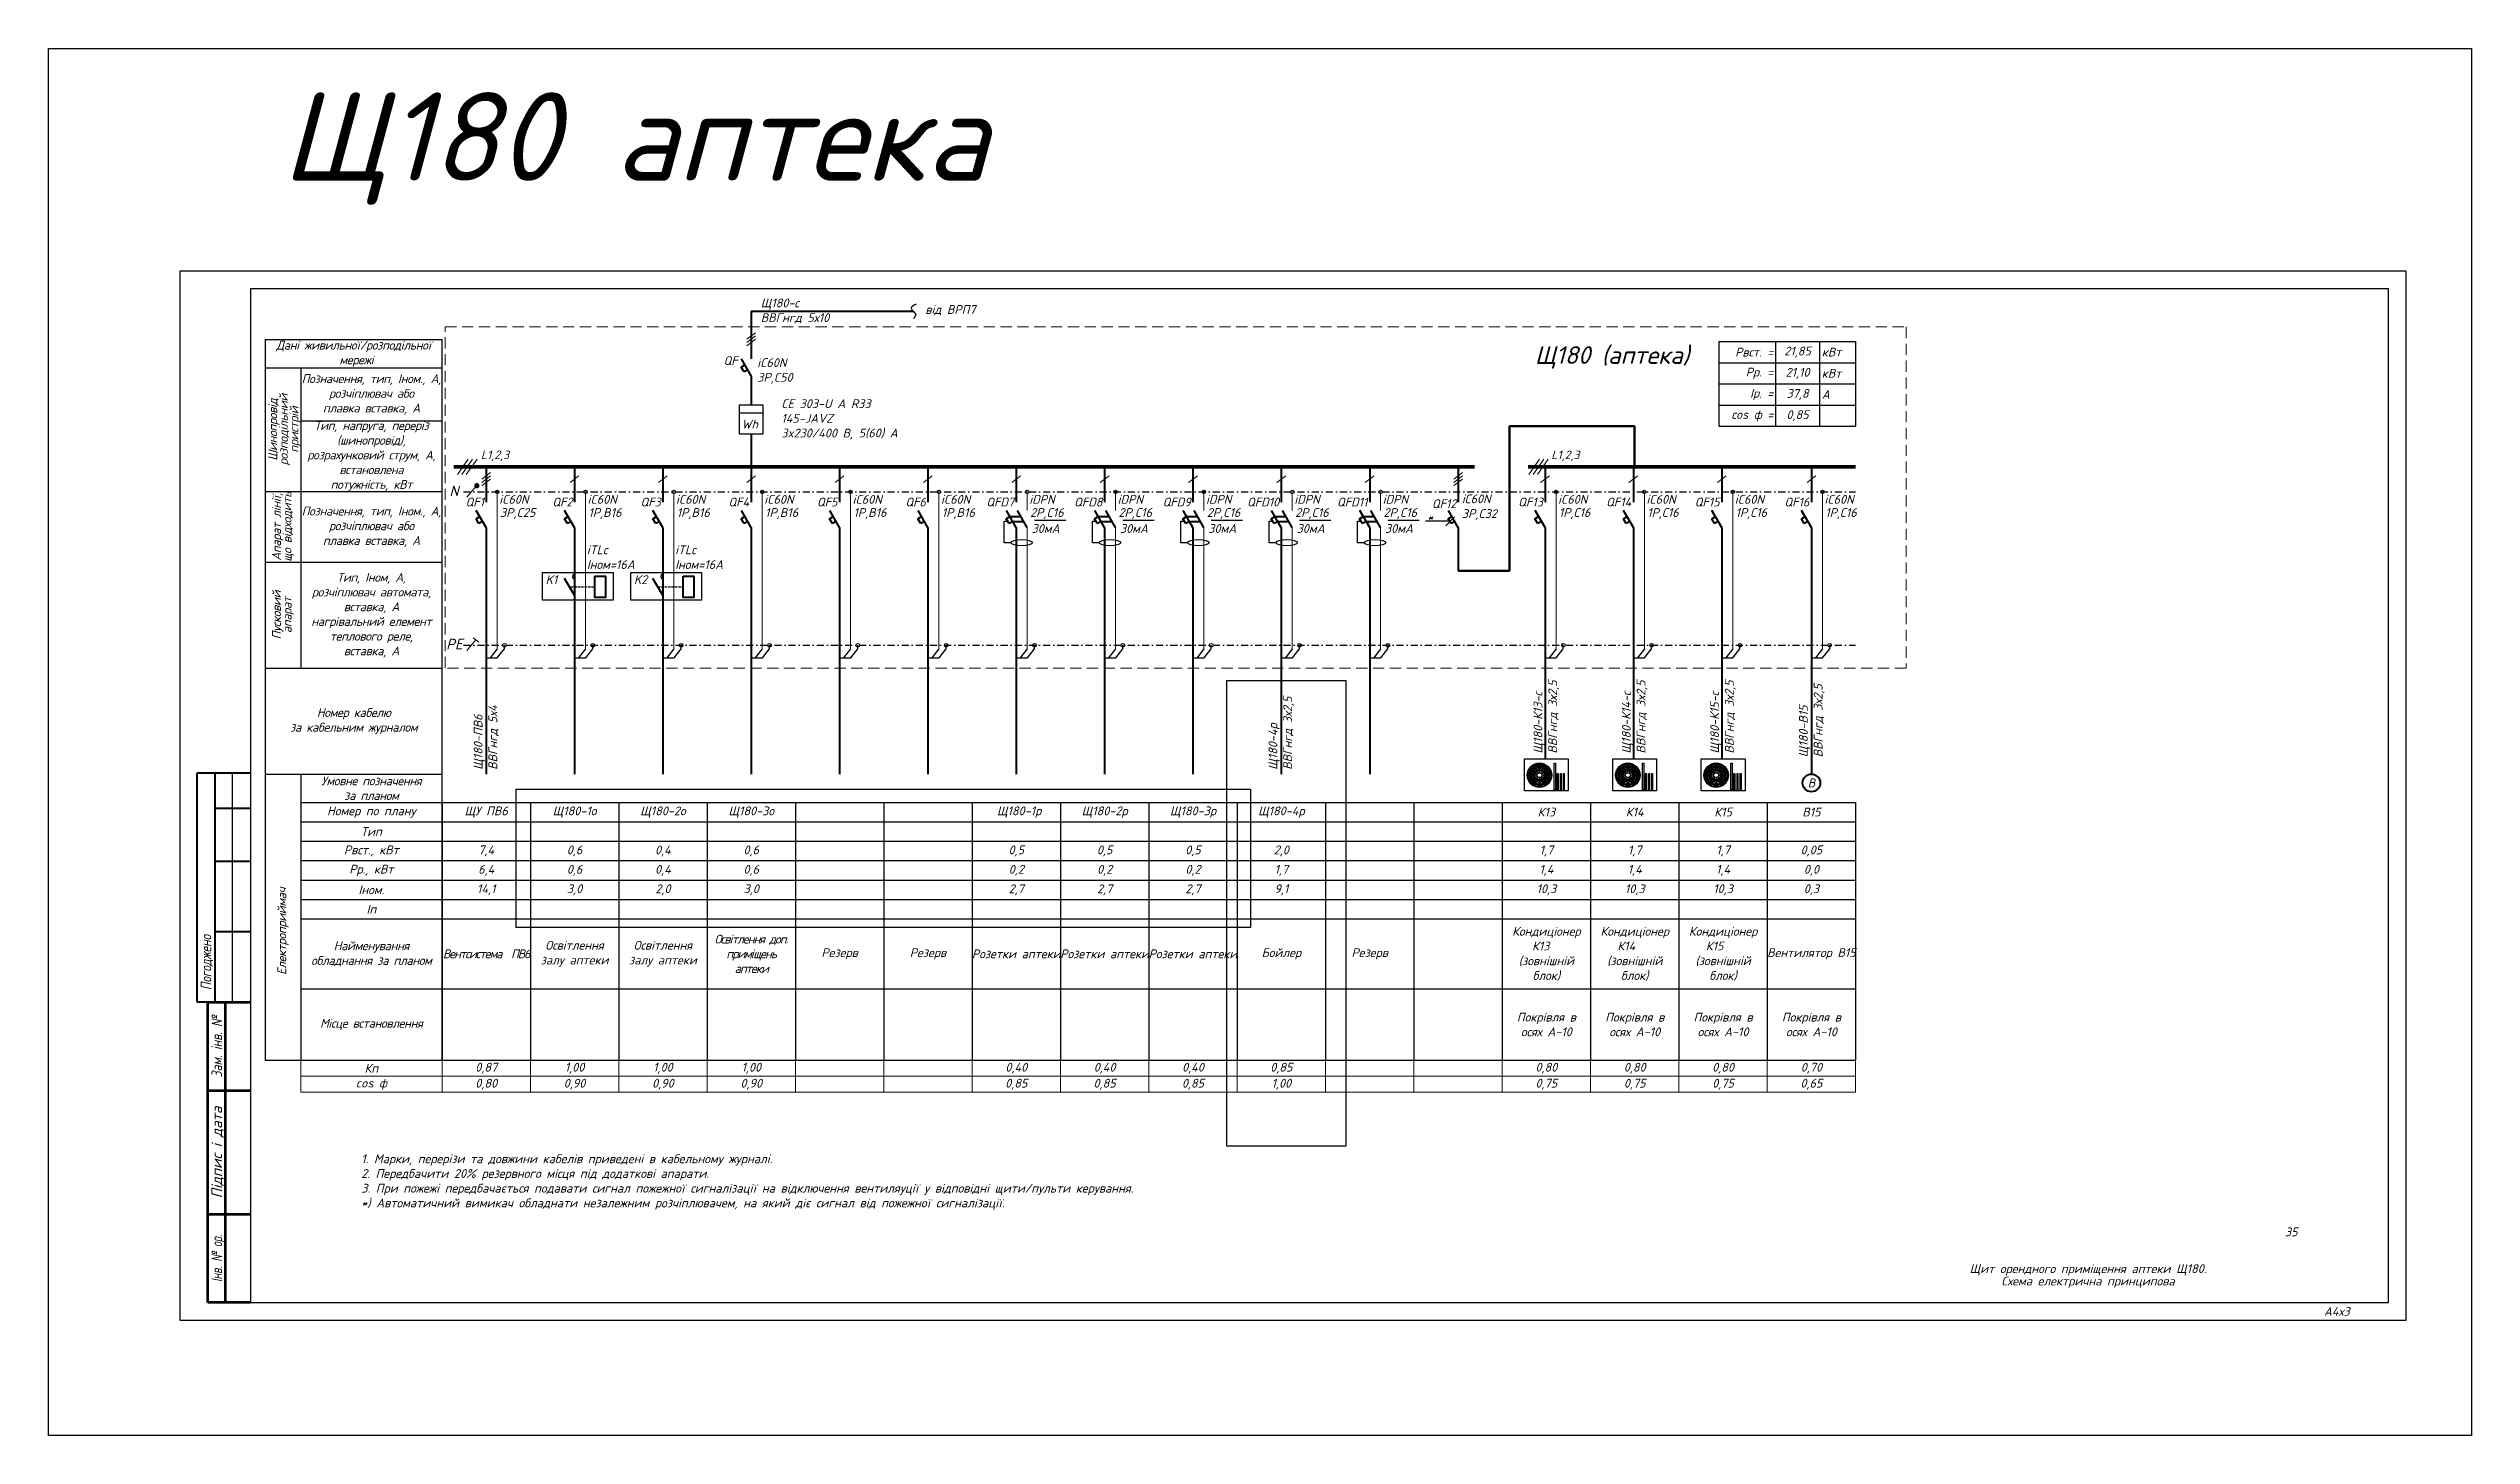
# Model space of a CAD drawing. Header units: millimetres. Extents: x -122434 to 1506205, y -201405 to 386015.
# Drawn here: x 2093 to 70660, y -157916 to -118647 of the extents above; entities that cross this region are included whole.
import ezdxf
from ezdxf.enums import TextEntityAlignment as Align

# ---------------------------------------------------------------- set-up
doc = ezdxf.new("R2010")
doc.units = ezdxf.units.MM
doc.linetypes.add('DASHDOTX2', pattern=[2, 1, -0.5, 0, -0.5])
doc.linetypes.add('DASHED', pattern=[9.525, 6.35, -3.175])
doc.layers.get('Defpoints').update_dxf_attribs({"color": 4})
doc.layers.add('Маркування електро ліній', color=7, linetype='Continuous', lineweight=18)
doc.layers.add('Рамка внешняя', color=4, linetype='Continuous', lineweight=30, plot=False)
doc.layers.add('Схема', color=7, linetype='Continuous')
doc.styles.add('GOST 2.304', font='isocpeui.ttf')
doc.styles.add('ICO', font='isocpeui.ttf')
doc.styles.get("Standard").update_dxf_attribs({"font": 'arial.ttf'})
doc.styles.add('ГОСТ 2.304', font='isocpeui.ttf')
doc.styles.add('СГЕНЕРИР_СТИЛЬ_7', font='isocpeui.ttf')
doc.dimstyles.new('М150', dxfattribs={"dimscale": 1, "dimtxt": 2.5, "dimasz": 2.5, "dimexe": 0, "dimexo": 2.5, "dimgap": 1, "dimtad": 1, "dimlfac": 150, "dimtxsty": 'Standard', "dimblk": 'OBLIQUE', "dimcen": 2.5, "dimadec": 0, "dimazin": 0, "dimtfac": 1, "dimtmove": 0, "dimatfit": 3, "dimldrblk": 'OBLIQUE', "dimfxl": 1, "dimarcsym": 0})

msp = doc.modelspace()

# ---------------------------------------------------------------- texts
at = {"color": 3, "lineweight": 40, "style": 'GOST 2.304'}
msp.add_text('Щ180 аптека', height=2500, dxfattribs=at).set_placement((8687, -122391))
at = {"color": 0, "lineweight": 40, "style": 'GOST 2.304'}
for s, height, p in [('Щ180 (аптека)', 500, (44154, -127576)), ('*', 250, (41106, -132041))]:
    msp.add_text(s, height=height, dxfattribs=at).set_placement(p)
at = {"color": 7, "lineweight": 40, "style": 'ГОСТ 2.304'}
msp.add_text('Wh', height=250, dxfattribs=at).set_placement((21708, -129408))
at = {"color": 0, "lineweight": 9, "style": 'ICO'}
for s, height, p in [('L1,2,3', 243.1, (14329, -130273)), ('L1,2,3', 243.1, (44618, -130273)), ('N', 300, (13440, -131321)), ('PE', 300, (13347, -135659))]:
    msp.add_text(s, height=height, dxfattribs=at).set_placement(p)
at = {"lineweight": 18, "style": 'GOST 2.304'}
msp.add_text('В', height=250, dxfattribs=at).set_placement((51981, -139439), align=Align.MIDDLE_CENTER)
at = {"linetype": 'Continuous', "char_height": 250, "style": 'ГОСТ 2.304'}
for s, insert, width, attachment_point in [('{\\C7;Щ180-с\\PВВГнгд 5х10}', (22249, -126080), 4000, 4), ('{\\C7;від ВРП7}', (26905, -126058), 4000, 4), ('{\\T0.95;Дані живильної/розподільної\\P мережі}', (10730, -127290), 5000, 5), ('{\\T0.95;Позначення, тип, Iном., А, розчіплювач або \\Pплавка вставка, А}', (11230, -128440), 4000, 5)]:
    msp.add_mtext(s, dxfattribs=dict(at, insert=insert, width=width, attachment_point=attachment_point))
at = {"color": 1, "linetype": 'Continuous', "char_height": 250, "attachment_point": 4, "style": 'ГОСТ 2.304'}
for s, insert, width in [('{\\C7;QF}', (21196, -127485), 562.36), ('{\\C7;iC60N\\P3P,C50}', (22150, -127778), 4000)]:
    msp.add_mtext(s, dxfattribs=dict(at, insert=insert, width=width))
at = {"color": 7, "linetype": 'Continuous', "char_height": 250, "attachment_point": 5, "rotation": 90, "line_spacing_factor": 0.72, "style": 'ГОСТ 2.304'}
for s, insert, width in [('{\\T0.95;Шинопровід\\Pрозподільний \\Pпристрій}', (8775, -129440), 3500), ('{\\T0.95;Апарат лінії, що відходить}', (8730, -132190), 2000), ('{\\T0.95;Пусковий \\Pапарат}', (8730, -134690), 3000), ('{\\T0.95;Електроприймач}', (8730, -143640), 8900)]:
    msp.add_mtext(s, dxfattribs=dict(at, insert=insert, width=width))
at = {"ltscale": 100, "insert": (22830, -128577, 0), "char_height": 250, "attachment_point": 1, "style": 'GOST 2.304'}
msp.add_mtext_dynamic_manual_height_columns('{\\C7;CE 303-U A R33 145-JAVZ\\P3x230/400 В, 5(60) А}', width=3485.87, gutter_width=1250, heights=[0], dxfattribs=at)
at = {"color": 7, "linetype": 'Continuous', "char_height": 250, "style": 'ГОСТ 2.304'}
for s, insert, width, attachment_point in [('{\\T0.95;Тип, напруга, переріз (шинопровід), розрахунковий струм, А, встановлена \\Pпотужність, кВт}', (11230, -130190), 4000, 5), ('{\\T0.95;Позначення, тип, Iном., А, розчіплювач або \\Pплавка вставка, А}', (11230, -132190), 4000, 5), ('{\\C256;iС60N\\P}3P,C{\\C256;32}', (42088, -131635), 4000, 4), ('{\\T0.95;Тип, Iном, А,\\Pрозчіплювач автомата,\\Pвставка, А\\Pнагрівальний елемент теплового реле,\\Pвставка, А}', (11230, -134690), 4000, 5), ('{\\T0.95;Номер кабелю \\Pза кабельним журналом}', (10730, -137690), 5000, 5), ('{\\T0.95;Умовне позначення \\Pза планом}', (11230, -139590), 4000, 5)]:
    msp.add_mtext(s, dxfattribs=dict(at, insert=insert, width=width, attachment_point=attachment_point))
at = {"color": 7, "linetype": 'Continuous', "char_height": 250, "attachment_point": 4, "rotation": 90, "style": 'ГОСТ 2.304'}
for s, insert, width in [('{\\C256;Щ180-4р\\PВВГнгд 3х2,5}', (36980, -139070), 3401.17), ('\\pt3000;{\\C256;Щ180-К13-с\\PВВГнгд 3х2,5}', (44480, -138610), 4000), ('\\pt3000;{\\C256;Щ180-К14-с\\PВВГнгд 3х2,5}', (46980, -138610), 4000), ('\\pt3000;{\\C256;Щ180-К15-с\\PВВГнгд 3х2,5}', (49480, -138610), 4000), ('{\\C256;Щ180-В15\\PВВГнгд 3х2,5}', (51991, -138715), 4000), ('{\\C256;Щ180-ПВ6\\PВВГнгд 5х4}', (14480, -139070), 3401.17)]:
    msp.add_mtext(s, dxfattribs=dict(at, insert=insert, width=width))
at = {"lineweight": 15, "insert": (10946, -149955), "char_height": 250, "width": 26832.51, "attachment_point": 1, "style": 'ГОСТ 2.304'}
msp.add_mtext('{\\C7;1. Марки, перерізи та довжини кабелів приведені в кабельному журналі}.\\P{\\C7;2. Передбачити 20% резервного місця під додаткові апарати.\\P}3. При пожежі передбачається подавати сигнал пожежної сигналізації на відключення вентиляуції у відповідні щити/пульти керуван{\\C7;ня.\\P*) }Автоматичний вимикач обладнати незалежним розчіплювачем, на який діє сигнал від пожежної сигналізації.', dxfattribs=at)
at = {"linetype": 'Continuous', "lineweight": 25, "char_height": 250, "attachment_point": 5, "line_spacing_factor": 0.84, "style": 'GOST 2.304'}
for s, insert, width in [('{\\C7;35}', (65557, -152150), 1500), ('{\\C7;Щит орендного приміщення аптеки Щ180. \\PСхема електрична принципова }', (59807, -153400), 7000)]:
    msp.add_mtext(s, dxfattribs=dict(at, insert=insert, width=width))
at = {"style": 'ГОСТ 2.304'}
msp.add_attdef('QF12', text='QF', height=250, dxfattribs=at).set_placement((41934, -131535), align=Align.MIDDLE_RIGHT)
at = {"layer": 'Схема', "linetype": 'Continuous', "char_height": 250, "attachment_point": 4, "style": 'ГОСТ 2.304'}
for s, insert, width in [('iTLс\\PIном=16А', (17327, -133049), 1315.04), ('iTLс\\PIном=16А', (19827, -133049), 1315.04), ('K1', (16161, -133683), 787.2), ('K2', (18661, -133683), 787.2)]:
    msp.add_mtext(s, dxfattribs=dict(at, insert=insert, width=width))

# ---------------------------------------------------------------- blocks, each defined once
blk = doc.blocks.new('*T131')
at = {"color": 0, "lineweight": -2, "transparency": 16777216}
for p, q in [((0, 0), (4000, 0)), ((0, 0), (0, -7300)), ((4000, 0), (34000, 0)), ((4000, 0), (4000, -1100)), ((6500, 0), (6500, -7300)), ((9000, 0), (9000, -7300)), ((11500, 0), (11500, -7300)), ((14000, 0), (14000, -3300)), ((16500, 0), (16500, -7300)), ((19000, 0), (19000, -7300)), ((21500, 0), (21500, -7300)), ((24000, 0), (24000, -7300)), ((26500, 0), (26500, -7300)), ((29000, 0), (29000, -7300)), ((0, -550), (4000, -550)), ((4000, -550), (44000, -550)), ((31500, -550), (31500, -7300)), ((34000, -550), (34000, -2200)), ((36500, -550), (36500, -3300)), ((39000, -550), (39000, -3300)), ((41500, -550), (41500, -7300)), ((44000, -550), (44000, -3300)), ((0, -1100), (4000, -1100)), ((4000, -1100), (21500, -1100)), ((24000, -1100), (41500, -1100)), ((0, -1650), (4000, -1650)), ((4000, -1650), (44000, -1650)), ((4000, -1650), (4000, -7300)), ((0, -2200), (4000, -2200)), ((4000, -2200), (44000, -2200)), ((0, -2750), (4000, -2750)), ((0, -3300), (4000, -3300)), ((4000, -2750), (34000, -2750)), ((4000, -3300), (44000, -3300)), ((34000, -2750), (34000, -3300)), ((0, -5275), (4000, -5275)), ((4000, -5275), (44000, -5275)), ((14000, -5275), (14000, -7300)), ((34000, -5275), (34000, -7300)), ((36500, -5275), (36500, -7300)), ((39000, -5275), (39000, -7300)), ((44000, -5275), (44000, -7300)), ((0, -7300), (4000, -7300)), ((9000, -7300), (21500, -7300)), ((29000, -7300), (44000, -7300))]:
    blk.add_line(p, q, dxfattribs=at)
at = {"color": 0, "linetype": 'ByBlock', "lineweight": -2, "transparency": 16777216}
for p, q in [((31500, 0), (31500, -550)), ((34000, 0), (44000, 0)), ((34000, 0), (34000, -550)), ((36500, 0), (36500, -550)), ((39000, 0), (39000, -550)), ((41500, 0), (41500, -550)), ((44000, 0), (44000, -550)), ((4000, -1100), (4000, -1650)), ((21500, -1100), (24000, -1100)), ((41500, -1100), (44000, -1100)), ((34000, -2200), (34000, -2750)), ((14000, -3300), (14000, -5275)), ((34000, -2750), (44000, -2750)), ((34000, -3300), (34000, -5275)), ((36500, -3300), (36500, -5275)), ((39000, -3300), (39000, -5275)), ((44000, -3300), (44000, -5275)), ((4000, -7300), (9000, -7300)), ((21500, -7300), (29000, -7300))]:
    blk.add_line(p, q, dxfattribs=at)
at = {"layer": 'Defpoints', "color": 8, "linetype": 'ByBlock', "lineweight": 0, "transparency": 16777216}
for p, q in [((0, -7300), (0, -8207)), ((4000, -7300), (4000, -8207)), ((6500, -7300), (6500, -8207)), ((9000, -7300), (9000, -8207)), ((11500, -7300), (11500, -8207)), ((14000, -7300), (14000, -8207)), ((16500, -7300), (16500, -8207)), ((19000, -7300), (19000, -8207)), ((21500, -7300), (21500, -8207)), ((24000, -7300), (24000, -8207)), ((26500, -7300), (26500, -8207)), ((29000, -7300), (29000, -8207)), ((31500, -7300), (31500, -8207)), ((34000, -7300), (34000, -8207)), ((36500, -7300), (36500, -8207)), ((39000, -7300), (39000, -8207)), ((41500, -7300), (41500, -8207)), ((44000, -7300), (44000, -8207)), ((0, -7753), (44000, -7753)), ((0, -8207), (44000, -8207))]:
    blk.add_line(p, q, dxfattribs=at)
at = {"color": 0, "transparency": 16777216, "char_height": 250, "attachment_point": 5}
for s, insert, width, style in [('Номер по плану', (2000, -275), 3880, 'GOST 2.304'), ('ЩУ ПВ6', (5250, -275), 2380, 'GOST 2.304'), ('Щ180-1о', (7750, -275), 2380, 'GOST 2.304'), ('Щ180-2о', (10250, -275), 2380, 'GOST 2.304'), ('Щ180-3о', (12750, -275), 2380, 'GOST 2.304'), (' Щ180-1р', (20250, -275), 2380, 'GOST 2.304'), ('Щ180-2р', (22750, -275), 2380, 'GOST 2.304'), ('Щ180-3р', (25250, -275), 2380, 'GOST 2.304'), ('Щ180-4р', (27750, -275), 2380, 'GOST 2.304'), ('К13', (35250, -275), 2380, 'ГОСТ 2.304'), ('К14', (37750, -275), 2380, 'ГОСТ 2.304'), ('К15', (40250, -275), 2380, 'ГОСТ 2.304'), ('В15', (42750, -275), 2380, 'ГОСТ 2.304'), ('Рвст., кВт', (2000, -1375), 3880, 'GOST 2.304'), ('Тип', (2000, -825), 3880, 'GOST 2.304'), ('7,4', (5250, -1375), 2380, 'ГОСТ 2.304'), ('0,6', (7750, -1375), 2380, 'ГОСТ 2.304'), ('0,4', (10250, -1375), 2380, 'ГОСТ 2.304'), ('0,6', (12750, -1375), 2380, 'ГОСТ 2.304'), ('0,5', (20250, -1375), 2380, 'ГОСТ 2.304'), ('0,5', (22750, -1375), 2380, 'ГОСТ 2.304'), ('0,5', (25250, -1375), 2380, 'ГОСТ 2.304'), ('2,0', (27750, -1375), 2380, 'ГОСТ 2.304'), ('1,7', (35250, -1375), 2380, 'ГОСТ 2.304'), ('1,7', (37750, -1375), 2380, 'ГОСТ 2.304'), ('1,7', (40250, -1375), 2380, 'ГОСТ 2.304'), ('0,05', (42750, -1375), 2380, 'ГОСТ 2.304'), ('Рр., кВт', (2000, -1925), 3880, 'GOST 2.304'), ('6,4', (5250, -1925), 2380, 'GOST 2.304'), ('0,6', (7750, -1925), 2380, 'GOST 2.304'), ('0,4', (10250, -1925), 2380, 'GOST 2.304'), ('0,6', (12750, -1925), 2380, 'GOST 2.304'), ('0,2', (20250, -1925), 2380, 'GOST 2.304'), ('0,2', (22750, -1925), 2380, 'GOST 2.304'), ('0,2', (25250, -1925), 2380, 'GOST 2.304'), ('1,7', (27750, -1925), 2380, 'GOST 2.304'), ('1,4', (35250, -1925), 2380, 'ГОСТ 2.304'), ('1,4', (37750, -1925), 2380, 'ГОСТ 2.304'), ('1,4', (40250, -1925), 2380, 'ГОСТ 2.304'), ('0,0', (42750, -1925), 2380, 'ГОСТ 2.304'), ('Іном.', (2000, -2475), 3880, 'GOST 2.304'), ('14,1', (5250, -2475), 2380, 'ГОСТ 2.304'), ('3,0', (7750, -2475), 2380, 'ГОСТ 2.304'), ('2,0', (10250, -2475), 2380, 'ГОСТ 2.304'), ('3,0', (12750, -2475), 2380, 'ГОСТ 2.304'), ('2,7', (20250, -2475), 2380, 'ГОСТ 2.304'), ('2,7', (22750, -2475), 2380, 'ГОСТ 2.304'), ('2,7', (25250, -2475), 2380, 'ГОСТ 2.304'), ('9,1', (27750, -2475), 2380, 'ГОСТ 2.304'), ('10,3', (35250, -2475), 2380, 'ГОСТ 2.304'), ('10,3', (37750, -2475), 2380, 'ГОСТ 2.304'), ('10,3', (40250, -2475), 2380, 'ГОСТ 2.304'), ('0,3', (42750, -2475), 2380, 'ГОСТ 2.304'), ('Іп', (2000, -3025), 3880, 'GOST 2.304'), ('{\\T0.95;\\C7;Найменування обладнання за планом}', (2000, -4288), 3880, 'GOST 2.304'), ('Освітлення залу аптеки', (7750, -4288), 2380, 'GOST 2.304'), ('Освітлення залу аптеки', (10250, -4288), 2380, 'GOST 2.304'), ('{\\T0.85;\\C7;Освітлення доп. приміщень аптеки}', (12750, -4288), 2380, 'GOST 2.304'), ('Кондиціонер К13   (зовнішній блок)', (35250, -4288), 2380, 'ГОСТ 2.304'), ('Кондиціонер К14    (зовнішній блок)', (37750, -4288), 2380, 'ГОСТ 2.304'), ('Кондиціонер К15    (зовнішній блок)', (40250, -4288), 2380, 'ГОСТ 2.304'), ('{\\T0.85;\\C7;Вентсистема  ПВ6}', (5250, -4288), 2380, 'GOST 2.304'), ('Резерв', (15250, -4288), 2380, 'GOST 2.304'), ('Резерв', (17750, -4288), 2380, 'GOST 2.304'), ('Розетки аптеки', (20250, -4288), 2380, 'GOST 2.304'), ('Розетки аптеки', (22750, -4288), 2380, 'GOST 2.304'), ('Розетки аптеки', (25250, -4288), 2380, 'GOST 2.304'), ('Бойлер', (27750, -4288), 2380, 'GOST 2.304'), ('Резерв', (30250, -4288), 2380, 'GOST 2.304'), ('Вентилятор В15', (42750, -4288), 2380, 'ГОСТ 2.304'), ('{\\T0.95;\\C7;Місце встановлення}', (2000, -6288), 3880, 'GOST 2.304'), ('Покрівля в осях А-10', (35250, -6288), 2380, 'ГОСТ 2.304'), ('Покрівля в осях А-10', (37750, -6288), 2380, 'ГОСТ 2.304'), ('Покрівля в осях А-10', (40250, -6288), 2380, 'ГОСТ 2.304'), ('Покрівля в осях А-10', (42750, -6288), 2380, 'ГОСТ 2.304')]:
    blk.add_mtext(s, dxfattribs=dict(at, insert=insert, width=width, style=style))
at = {"color": 7, "true_color": 0xffffff, "transparency": 16777216, "char_height": 250, "attachment_point": 5, "style": 'ГОСТ 2.304'}
for s, insert, width in [('Кп', (2000, -7527), 3880), ('0,87', (5250, -7527), 2380), ('1,00', (7750, -7527), 2380), ('1,00', (10250, -7527), 2380), ('1,00', (12750, -7527), 2380), ('0,40', (20250, -7527), 2380), ('0,40', (22750, -7527), 2380), ('0,40', (25250, -7527), 2380), ('0,85', (27750, -7527), 2380), ('0,80', (35250, -7527), 2380), ('0,80', (37750, -7527), 2380), ('0,80', (40250, -7527), 2380), ('0,70', (42750, -7527), 2380), ('cos ф', (2000, -7980), 3880), ('0,80', (5250, -7980), 2380), ('0,90', (7750, -7980), 2380), ('0,90', (10250, -7980), 2380), ('0,90', (12750, -7980), 2380), ('0,85', (20250, -7980), 2380), ('0,85', (22750, -7980), 2380), ('0,85', (25250, -7980), 2380), ('1,00', (27750, -7980), 2380), ('0,75', (35250, -7980), 2380), ('0,75', (37750, -7980), 2380), ('0,75', (40250, -7980), 2380), ('0,65', (42750, -7980), 2380)]:
    blk.add_mtext(s, dxfattribs=dict(at, insert=insert, width=width))
blk = doc.blocks.new('*U160')
at = {"color": 0, "lineweight": 40}
for p, q in [((0, 0), (0, -1005)), ((0, -1720), (-280, -1240)), ((-284, -1468), (-180, -1408)), ((-204, -1607), (-284, -1468)), ((-100, -1547), (-204, -1607))]:
    blk.add_line(p, q, dxfattribs=at)
at = {"color": 0, "lineweight": 13}
for p, q in [((-124, -348), (124, -163)), ((-124, -441), (124, -256)), ((-124, -533), (124, -348))]:
    blk.add_line(p, q, dxfattribs=at)
at = {"color": 0, "lineweight": 9}
for p, q in [((311, -711), (311, -1240)), ((311, -1240), (311, -1720)), ((311, -2461), (311, -1720)), ((311, -2941), (311, -2461)), ((311, -5151), (311, -2941))]:
    blk.add_line(p, q, dxfattribs=at)
at = {"lineweight": 40}
for p, q in [((0, -1720), (0, -2226)), ((0, -2226), (0, -2941)), ((0, -2941), (0, -4529))]:
    blk.add_line(p, q, dxfattribs=at)
at = {"color": 0}
blk.add_circle((311, -711), 46.3, dxfattribs=at)
at = {"color": 0, "lineweight": 40}
blk.add_point((-37, -1659), dxfattribs=at)
at = {"style": 'ГОСТ 2.304'}
blk.add_attdef('QF', text='', height=250, dxfattribs=at).set_placement((-61, -997), align=Align.MIDDLE_RIGHT)
at = {"lineweight": 50, "style": 'ГОСТ 2.304'}
for tag, p in [('CURRENT', (391, -1419)), ('ТYPE', (369, -1046))]:
    blk.add_attdef(tag, p, '', height=250, dxfattribs=at)
blk = doc.blocks.new('*U161')
at = {"color": 0, "lineweight": 40}
for p, q in [((0, 0), (0, -1005)), ((0, -1720), (-280, -1240)), ((-284, -1468), (-180, -1408)), ((-204, -1607), (-284, -1468)), ((-100, -1547), (-204, -1607))]:
    blk.add_line(p, q, dxfattribs=at)
at = {"color": 0, "lineweight": 13}
blk.add_line((-124, -441), (124, -256), dxfattribs=at)
at = {"color": 0, "lineweight": 9}
for p, q in [((311, -711), (311, -1240)), ((311, -1240), (311, -1720)), ((311, -2461), (311, -1720)), ((311, -2941), (311, -2461)), ((311, -5151), (311, -2941))]:
    blk.add_line(p, q, dxfattribs=at)
at = {"lineweight": 40}
for p, q in [((0, -1720), (0, -2226)), ((0, -2226), (0, -2941)), ((0, -2941), (0, -4529))]:
    blk.add_line(p, q, dxfattribs=at)
at = {"color": 0}
blk.add_circle((311, -711), 46.3, dxfattribs=at)
at = {"color": 0, "lineweight": 40}
blk.add_point((-37, -1659), dxfattribs=at)
at = {"style": 'ГОСТ 2.304'}
blk.add_attdef('QF', text='', height=250, dxfattribs=at).set_placement((-61, -997), align=Align.MIDDLE_RIGHT)
at = {"lineweight": 50, "style": 'ГОСТ 2.304'}
for tag, p in [('CURRENT', (391, -1419)), ('ТYPE', (369, -1046))]:
    blk.add_attdef(tag, p, '', height=250, dxfattribs=at)
blk = doc.blocks.new('_Oblique')
at = {"color": 0, "linetype": 'ByBlock', "lineweight": -2}
blk.add_line((-0.5, -0.5), (0.5, 0.5), dxfattribs=at)
blk = doc.blocks.new('*U159')
at = {"color": 0, "lineweight": 40}
for p, q in [((0, 0), (0, -1005)), ((0, -1720), (-280, -1240)), ((311, -1720), (31, -1240)), ((-284, -1468), (-180, -1408)), ((-204, -1607), (-284, -1468)), ((-100, -1547), (-204, -1607)), ((-181, -1409), (130, -1409)), ((-100, -1547), (210, -1547))]:
    blk.add_line(p, q, dxfattribs=at)
at = {"color": 0, "lineweight": 13}
blk.add_line((-124, -441), (124, -256), dxfattribs=at)
at = {"color": 0, "lineweight": 9}
for p, q in [((311, -711), (311, -1240)), ((311, -2461), (311, -1720)), ((311, -2941), (311, -2461)), ((311, -5151), (311, -2941))]:
    blk.add_line(p, q, dxfattribs=at)
at = {"lineweight": 40}
for p, q in [((0, -1720), (0, -2226)), ((0, -2226), (0, -2941)), ((0, -2941), (0, -4529))]:
    blk.add_line(p, q, dxfattribs=at)
blk.add_line((516, -1512), (1402, -1512))
at = {"color": 0}
blk.add_lwpolyline([(-151, -2149), (-346, -2149), (-346, -1537), (-244, -1537)], dxfattribs=at)
blk.add_circle((311, -711), 46.3, dxfattribs=at)
blk.add_ellipse((153, -2149), major_axis=(-304, 0), ratio=0.29336, dxfattribs=at)
at = {"color": 0, "lineweight": 40}
blk.add_point((-37, -1659), dxfattribs=at)
at = {"style": 'ГОСТ 2.304'}
blk.add_attdef('QF', text='', height=250, dxfattribs=at).set_placement((-61, -997), align=Align.MIDDLE_RIGHT)
at = {"lineweight": 50, "style": 'ГОСТ 2.304'}
for tag, p in [('CURRENT', (391, -1419)), ('ТYPE', (369, -1046)), ('D_CURRENT', (432, -1871))]:
    blk.add_attdef(tag, p, '', height=250, dxfattribs=at)
blk = doc.blocks.new('*T130')
at = {"color": 0, "linetype": 'ByBlock', "lineweight": -2, "transparency": 16777216}
for p, q in [((0, 0), (3860, 0)), ((0, 0), (0, -2400)), ((1600, 0), (1600, -2400)), ((2850, 0), (2850, -2400)), ((3860, 0), (3860, -2400)), ((0, -600), (3860, -600)), ((0, -1200), (3860, -1200)), ((0, -1800), (3860, -1800)), ((0, -2400), (3860, -2400))]:
    blk.add_line(p, q, dxfattribs=at)
at = {"color": 0, "transparency": 16777216, "char_height": 250, "style": 'ГОСТ 2.304'}
for s, insert, width, attachment_point in [('Рвст. =', (1540, -300), 1480, 6), ('21,85', (2225, -300), 1130, 5), ('кВт', (2910, -300), 890, 4), ('Рр. =', (1540, -900), 1480, 6), ('Ір. =', (1540, -1500), 1480, 6), ('21,10', (2225, -900), 1130, 5), ('37,8', (2225, -1500), 1130, 5), ('кВт', (2910, -900), 890, 4), ('сos ф =', (1540, -2100), 1480, 6), ('0,85', (2225, -2100), 1130, 5), ('А', (2910, -1500), 890, 4)]:
    blk.add_mtext(s, dxfattribs=dict(at, insert=insert, width=width, attachment_point=attachment_point))
blk = doc.blocks.new('Імпульсник')
at = {"ltscale": 100, "true_color": 0xffffff}
h = blk.add_hatch(color=7, dxfattribs=at)
h.dxf.hatch_style = 1
h.paths.add_polyline_path([(-0.25, 0), (0.25, 0), (0.25, 4.8), (-0.25, 4.8)])
at = {"lineweight": 40}
blk.add_line((0, 0), (-2.8, 4.8), dxfattribs=at)
at = {"linetype": 'DASHED', "ltscale": 25}
blk.add_lwpolyline([(-9.1, 6.41), (10.89, 6.41), (10.89, -1.38), (-9.1, -1.38)], close=True, dxfattribs=at)
at = {"linetype": 'DASHED', "ltscale": 0.001}
blk.add_lwpolyline([(-1.4, 2.4), (5.72, 2.4)], dxfattribs=at)
at = {"lineweight": 40}
blk.add_lwpolyline([(5.72, 5.4), (8.72, 5.4), (8.72, -0.6), (5.72, -0.6)], close=True, dxfattribs=at)
blk.add_arc((0, 5.32), 0.518, 90, 270, dxfattribs=at)
blk = doc.blocks.new('Рамка А4х3')
at = {"lineweight": 40}
for p, q in [((4.94, 90), (4.94, 155)), ((4.94, 155), (19.94, 155)), ((9.94, 155), (9.94, 90)), ((9.94, 145), (19.94, 145)), ((9.94, 130), (19.94, 130)), ((9.94, 110), (19.94, 110)), ((19.94, 90), (4.94, 90))]:
    blk.add_line(p, q, dxfattribs=at)
at = {"lineweight": 25}
blk.add_line((14.94, 90), (14.94, 155), dxfattribs=at)
at = {"linetype": 'Continuous', "lineweight": 60}
for p, q in [((8, 5), (8, 90)), ((8, 90), (20, 90)), ((8, 90), (20, 90)), ((13, 5), (13, 90)), ((8, 65), (20, 65)), ((8, 30), (20, 30)), ((20, 5), (8, 5))]:
    blk.add_line(p, q, dxfattribs=at)
at = {"lineweight": 30, "ltscale": 100}
blk.add_lwpolyline([(20, 5), (625, 5), (625, 292), (20, 292)], close=True, dxfattribs=at)
at = {"layer": 'Рамка внешняя', "ltscale": 100}
blk.add_lwpolyline([(0, 0), (630, 0), (630, 297), (0, 297)], close=True, dxfattribs=at)
at = {"linetype": 'Continuous', "lineweight": 25, "style": 'СГЕНЕРИР_СТИЛЬ_7'}
for s, width, p in [('Погоджено', 0.8, (7.44, 101.27)), ('Зам. інв. №', 0.8, (10.5, 77.5)), ('Інв. № ор.', 0.7, (10.5, 17.5))]:
    blk.add_text(s, height=3, rotation=90, dxfattribs=dict(at, width=width)).set_placement(p, align=Align.MIDDLE_CENTER)
blk.add_text('Підпис і дата', height=3, rotation=90, dxfattribs=at).set_placement((10.5, 47.5), align=Align.MIDDLE_CENTER)
at = {"layer": 'Схема', "linetype": 'Continuous', "style": 'ГОСТ 2.304'}
blk.add_text('А4х3', height=2.5, dxfattribs=at).set_placement((606.77, 1.24))

# ---------------------------------------------------------------- linework, layer by layer
at = {"lineweight": 40, "ltscale": 200}
for p, q in [((21980, -126080), (26559, -126080)), ((21980, -126080), (21980, -127438)), ((41987, -132211), (41987, -132717)), ((41987, -132717), (41987, -133432)), ((14480, -135020), (14480, -139190)), ((16980, -135020), (16980, -139190)), ((19480, -135020), (19480, -139190)), ((21980, -135020), (21980, -139190)), ((24480, -135020), (24480, -139190)), ((26980, -135020), (26980, -139190)), ((29480, -135020), (29480, -139190)), ((31980, -135020), (31980, -139190)), ((34480, -135020), (34480, -139190)), ((36980, -135020), (36980, -139190)), ((39480, -135020), (39480, -139190))]:
    msp.add_line(p, q, dxfattribs=at)
at = {"color": 0, "lineweight": 13, "ltscale": 200}
for p, q in [((21856, -126879), (22104, -126694)), ((21856, -126971), (22104, -126786)), ((21856, -127063), (22104, -126878)), ((41863, -130839), (42111, -130654)), ((41863, -130932), (42111, -130747)), ((41863, -131024), (42111, -130839))]:
    msp.add_line(p, q, dxfattribs=at)
at = {"ltscale": 200}
for p, q in [((8230, -126890), (13230, -126890)), ((13230, -147290), (13230, -126890)), ((8230, -127690), (13230, -127690))]:
    msp.add_line(p, q, dxfattribs=at)
at = {"color": 7, "ltscale": 200}
for p, q in [((8230, -126890), (8230, -147290)), ((9230, -127690), (9230, -131190)), ((9230, -129190), (13230, -129190)), ((8230, -131190), (13230, -131190)), ((9230, -131190), (9230, -133190)), ((8230, -133190), (13230, -133190)), ((9230, -133190), (9230, -136190)), ((8230, -136190), (13230, -136190)), ((8230, -139190), (13230, -139190)), ((9230, -139190), (9230, -147290)), ((8230, -147290), (9230, -147290))]:
    msp.add_line(p, q, dxfattribs=at)
at = {"color": 0, "lineweight": 40, "ltscale": 200}
for p, q in [((21980, -127918), (21700, -127438)), ((21696, -127666), (21800, -127606)), ((21776, -127804), (21696, -127666)), ((21880, -127744), (21776, -127804)), ((21980, -127918), (21980, -128732)), ((21980, -129565), (21980, -130491)), ((41987, -130491), (41987, -131496)), ((41703, -131959), (41807, -131899)), ((41783, -132098), (41703, -131959)), ((41987, -132211), (41707, -131731)), ((41887, -132038), (41783, -132098))]:
    msp.add_line(p, q, dxfattribs=at)
at = {"color": 7, "lineweight": 30, "ltscale": 200}
msp.add_line((21650, -128961), (22310, -128961), dxfattribs=at)
at = {"lineweight": 15, "ltscale": 200}
for p, q in [((13972, -130273), (13666, -130709)), ((14096, -130273), (13790, -130709)), ((14220, -130273), (13914, -130709)), ((44287, -130273), (43982, -130709)), ((44411, -130273), (44106, -130709)), ((44535, -130273), (44230, -130709))]:
    msp.add_line(p, q, dxfattribs=at)
at = {"color": 0, "linetype": 'DASHDOTX2', "ltscale": 200}
for p, q in [((13834, -131202), (53230, -131202)), ((13834, -135541), (53230, -135541))]:
    msp.add_line(p, q, dxfattribs=at)
at = {"lineweight": 40}
for p, q in [((51980, -133432), (51980, -135020)), ((51980, -135020), (51986, -139190))]:
    msp.add_line(p, q, dxfattribs=at)
at = {"lineweight": 40, "ltscale": 300}
for p, q in [((44442, -135020), (44442, -138755)), ((46942, -135020), (46942, -138755)), ((49442, -135020), (49442, -138755))]:
    msp.add_line(p, q, dxfattribs=at)
at = {"color": 0, "ltscale": 200}
for p, q in [((14791, -135642), (14594, -135902)), ((14795, -135902), (14997, -135641)), ((14997, -135641), (14997, -135541)), ((17291, -135642), (17094, -135902)), ((17295, -135902), (17497, -135641)), ((17497, -135641), (17497, -135541)), ((19791, -135642), (19594, -135902)), ((19795, -135902), (19997, -135641)), ((19997, -135641), (19997, -135541)), ((22291, -135642), (22094, -135902)), ((22295, -135902), (22497, -135641)), ((22497, -135641), (22497, -135541)), ((24791, -135642), (24594, -135902)), ((24795, -135902), (24997, -135641)), ((24997, -135641), (24997, -135541)), ((27291, -135642), (27094, -135902)), ((27295, -135902), (27497, -135641)), ((27497, -135641), (27497, -135541)), ((29791, -135642), (29594, -135902)), ((29795, -135902), (29997, -135641)), ((29997, -135641), (29997, -135541)), ((32291, -135642), (32094, -135902)), ((32295, -135902), (32497, -135641)), ((32497, -135641), (32497, -135541)), ((34791, -135642), (34594, -135902)), ((34795, -135902), (34997, -135641)), ((34997, -135641), (34997, -135541)), ((37291, -135642), (37094, -135902)), ((37295, -135902), (37497, -135641)), ((37497, -135641), (37497, -135541)), ((39791, -135642), (39594, -135902)), ((39795, -135902), (39997, -135641)), ((39997, -135641), (39997, -135541)), ((14471, -135902), (14795, -135902)), ((16971, -135902), (17295, -135902)), ((19471, -135902), (19795, -135902)), ((21971, -135902), (22295, -135902)), ((24471, -135902), (24795, -135902)), ((26971, -135902), (27295, -135902)), ((29471, -135902), (29795, -135902)), ((31971, -135902), (32295, -135902)), ((34471, -135902), (34795, -135902)), ((36971, -135902), (37295, -135902)), ((39471, -135902), (39795, -135902))]:
    msp.add_line(p, q, dxfattribs=at)
at = {"color": 0, "ltscale": 300}
for p, q in [((44753, -135642), (44555, -135902)), ((44756, -135902), (44959, -135641)), ((44959, -135641), (44959, -135541)), ((47253, -135642), (47055, -135902)), ((47256, -135902), (47459, -135641)), ((47459, -135641), (47459, -135541)), ((49753, -135642), (49555, -135902)), ((49756, -135902), (49959, -135641)), ((49959, -135641), (49959, -135541)), ((52291, -135642), (52094, -135902)), ((52295, -135902), (52497, -135641)), ((52497, -135641), (52497, -135541)), ((44433, -135902), (44756, -135902)), ((46933, -135902), (47256, -135902)), ((49433, -135902), (49756, -135902)), ((51971, -135902), (52295, -135902))]:
    msp.add_line(p, q, dxfattribs=at)
for p, q in [((44229, -139182), (43979, -139059)), ((44247, -139164), (44123, -138914)), ((44285, -139152), (44285, -138874)), ((44324, -139164), (44447, -138914)), ((44341, -139182), (44591, -139059)), ((46729, -139182), (46479, -139059)), ((46747, -139164), (46623, -138914)), ((46785, -139152), (46785, -138874)), ((46824, -139164), (46947, -138914)), ((46841, -139182), (47091, -139059)), ((49229, -139182), (48979, -139059)), ((49247, -139164), (49123, -138914)), ((49285, -139152), (49285, -138874)), ((49324, -139164), (49447, -138914)), ((49341, -139182), (49591, -139059)), ((44217, -139221), (43939, -139221)), ((44229, -139259), (43979, -139382)), ((44247, -139277), (44123, -139527)), ((44285, -139289), (44285, -139567)), ((44324, -139277), (44447, -139527)), ((44341, -139259), (44591, -139382)), ((44353, -139221), (44631, -139221)), ((46717, -139221), (46439, -139221)), ((46729, -139259), (46479, -139382)), ((46747, -139277), (46623, -139527)), ((46785, -139289), (46785, -139567)), ((46824, -139277), (46947, -139527)), ((46841, -139259), (47091, -139382)), ((46853, -139221), (47131, -139221)), ((49217, -139221), (48939, -139221)), ((49229, -139259), (48979, -139382)), ((49247, -139277), (49123, -139527)), ((49285, -139289), (49285, -139567)), ((49324, -139277), (49447, -139527)), ((49341, -139259), (49591, -139382)), ((49353, -139221), (49631, -139221))]:
    msp.add_line(p, q)
at = {"color": 3}
msp.add_lwpolyline([(2093, -118647), (70660, -118647), (70660, -157916), (2093, -157916)], close=True, dxfattribs=at)
at = {"linetype": 'DASHED', "lineweight": 18, "ltscale": 50}
msp.add_lwpolyline([(13320, -126530), (54657, -126530), (54657, -136190), (13320, -136190)], close=True, dxfattribs=at)
at = {"color": 7, "lineweight": 30, "ltscale": 50}
msp.add_lwpolyline([(21650, -128732), (22310, -128732), (22310, -129565), (21650, -129565)], close=True, dxfattribs=at)
at = {"lineweight": 50, "ltscale": 50}
msp.add_lwpolyline([(41987, -133432), (43435, -133432), (43435, -129343), (46977, -129343), (46977, -130491)], dxfattribs=at)
at = {"color": 0, "lineweight": 40, "ltscale": 50, "const_width": 100}
for points in [[(13563, -130491), (42455, -130491)], [(43957, -130491), (53230, -130491)]]:
    msp.add_lwpolyline(points, dxfattribs=at)
at = {"lineweight": 9, "ltscale": 50, "const_width": 75}
msp.add_lwpolyline([(14178, -131025, 1), (14253, -131025, 1)], format="xyb", close=True, dxfattribs=at)
at = {"lineweight": 20, "ltscale": 50}
for points in [[(14190, -131052), (13933, -131352)], [(14190, -135390), (13933, -135690)], [(14186, -135388), (14267, -135451), (14112, -135330)]]:
    msp.add_lwpolyline(points, dxfattribs=at)
at = {"lineweight": 30}
for points in [[(43859, -138755), (45101, -138755), (45101, -139667), (43859, -139667)], [(46359, -138755), (47601, -138755), (47601, -139667), (46359, -139667)], [(48859, -138755), (50101, -138755), (50101, -139667), (48859, -139667)]]:
    msp.add_lwpolyline(points, close=True, dxfattribs=at)
for points in [[(44701, -138884), (44734, -138884), (44734, -139633), (44701, -139633)], [(44780, -139633), (44822, -139633), (44822, -139179), (44780, -139179)], [(44868, -139633), (44909, -139633), (44909, -139179), (44868, -139179)], [(44955, -139633), (44997, -139633), (44997, -139179), (44955, -139179)], [(47201, -138884), (47234, -138884), (47234, -139633), (47201, -139633)], [(47280, -139633), (47322, -139633), (47322, -139179), (47280, -139179)], [(47368, -139633), (47409, -139633), (47409, -139179), (47368, -139179)], [(47455, -139633), (47497, -139633), (47497, -139179), (47455, -139179)], [(49701, -138884), (49734, -138884), (49734, -139633), (49701, -139633)], [(49780, -139633), (49822, -139633), (49822, -139179), (49780, -139179)], [(49868, -139633), (49909, -139633), (49909, -139179), (49868, -139179)], [(49955, -139633), (49997, -139633), (49997, -139179), (49955, -139179)]]:
    msp.add_lwpolyline(points, close=True)
at = {"color": 0}
for centre in [(14997, -135541), (17497, -135541), (19997, -135541), (22497, -135541), (24997, -135541), (27497, -135541), (29997, -135541), (32497, -135541), (34997, -135541), (37497, -135541), (39997, -135541), (44959, -135541, 0), (47459, -135541, 0), (49959, -135541, 0), (52497, -135541, 0)]:
    msp.add_circle(centre, 51.8, dxfattribs=at)
for centre, radius in [((44285, -139221), 346), ((44285, -139221), 332), ((44285, -139221), 298), ((44285, -139221), 264), ((44285, -139221), 231), ((44285, -139221), 197), ((44285, -139221), 164), ((44285, -139221), 130), ((44285, -139221), 68.3), ((46785, -139221), 346), ((46785, -139221), 332), ((46785, -139221), 298), ((46785, -139221), 264), ((46785, -139221), 231), ((46785, -139221), 197), ((46785, -139221), 164), ((46785, -139221), 130), ((46785, -139221), 68.3), ((49285, -139221), 346), ((49285, -139221), 332), ((49285, -139221), 298), ((49285, -139221), 264), ((49285, -139221), 231), ((49285, -139221), 197), ((49285, -139221), 164), ((49285, -139221), 130), ((49285, -139221), 68.3)]:
    msp.add_circle(centre, radius)
at = {"color": 0, "lineweight": 40}
msp.add_circle((51980, -139439), 249, dxfattribs=at)
msp.add_spline([(26649, -125882), (26505, -126004), (26633, -126185), (26569, -126291)], degree=3)
msp.add_point((41950, -132150), dxfattribs=at)
at = {"layer": 'Defpoints'}
for points in [[(35440, -136544), (38809, -136544), (38809, -149726), (35440, -149726)], [(15324, -139616), (36106, -139616), (36106, -143528), (15324, -143528)]]:
    msp.add_lwpolyline(points, close=True, dxfattribs=at)

# ---------------------------------------------------------------- block references
at = {"xscale": 100, "yscale": 100, "zscale": 100}
msp.add_blockref('Рамка А4х3', (5807, -154650), dxfattribs=at)
for name, p in [('*T130', (49363, -126943)), ('*T131', (9230, -139990))]:
    msp.add_blockref(name, p)
at = {"lineweight": 50}
for name, p, values in [('*U160', (14480, -130491), {'QF': 'QF1', 'ТYPE': 'iC60N', 'CURRENT': '3P,C25'}), ('*U161', (16980, -130491), {'QF': 'QF2', 'ТYPE': 'iC60N', 'CURRENT': '1P,B16'}), ('*U161', (19480, -130491), {'QF': 'QF3', 'ТYPE': 'iC60N', 'CURRENT': '1P,B16'}), ('*U161', (21980, -130491), {'QF': 'QF4', 'ТYPE': 'iC60N', 'CURRENT': '1P,B16'}), ('*U161', (24480, -130491), {'QF': 'QF5', 'ТYPE': 'iC60N', 'CURRENT': '1P,B16'}), ('*U161', (26980, -130491), {'QF': 'QF6', 'ТYPE': 'iC60N', 'CURRENT': '1P,B16'}), ('*U159', (31980, -130491), {'QF': 'QFD8', 'ТYPE': 'iDPN', 'CURRENT': '2P,C16', 'D_CURRENT': '30мА'}), ('*U159', (34480, -130491), {'QF': 'QFD9', 'ТYPE': 'iDPN', 'CURRENT': '2P,C16', 'D_CURRENT': '30мА'}), ('*U159', (36980, -130491), {'QF': 'QFD10', 'ТYPE': 'iDPN', 'CURRENT': '2P,C16', 'D_CURRENT': '30мА'}), ('*U159', (39480, -130491), {'QF': 'QFD11', 'ТYPE': 'iDPN', 'CURRENT': '2P,C16', 'D_CURRENT': '30мА'}), ('*U161', (44442, -130491), {'QF': 'QF13', 'ТYPE': 'iC60N', 'CURRENT': '1P,С16'}), ('*U161', (46942, -130491), {'QF': 'QF14', 'ТYPE': 'iC60N', 'CURRENT': '1P,С16'}), ('*U161', (49442, -130491), {'QF': 'QF15', 'ТYPE': 'iC60N', 'CURRENT': '1P,С16'}), ('*U161', (51980, -130491), {'QF': 'QF16', 'ТYPE': 'iC60N', 'CURRENT': '1P,С16'})]:
    msp.add_blockref(name, p, dxfattribs=at).add_auto_attribs(values)
msp.add_blockref('*U159', (29480, -130491)).add_auto_attribs({'QF': 'QFD7', 'ТYPE': 'iDPN', 'CURRENT': '2P,C16', 'D_CURRENT': '30мА'})
at = {"color": 1, "xscale": 100, "yscale": 100, "zscale": 100}
for p in [(16980, -134128), (19480, -134128)]:
    msp.add_blockref('Імпульсник', p, dxfattribs=at)

msp.set_redraw_order([(e.dxf.handle, doc.entitydb.next_handle()) for e in msp.query("TEXT MTEXT ATTDEF DIMENSION ARC_DIMENSION")])  # texts and dimensions are drawn at this point

# ---------------------------------------------------------------- leaders
at = {"layer": 'Маркування електро ліній'}
msp.add_leader([(41759, -132032), (41063, -132032)], dimstyle='М150', override={"dimasz": 250, "dimtad": 0}, dxfattribs=at)

doc.saveas('drawing.dxf')
